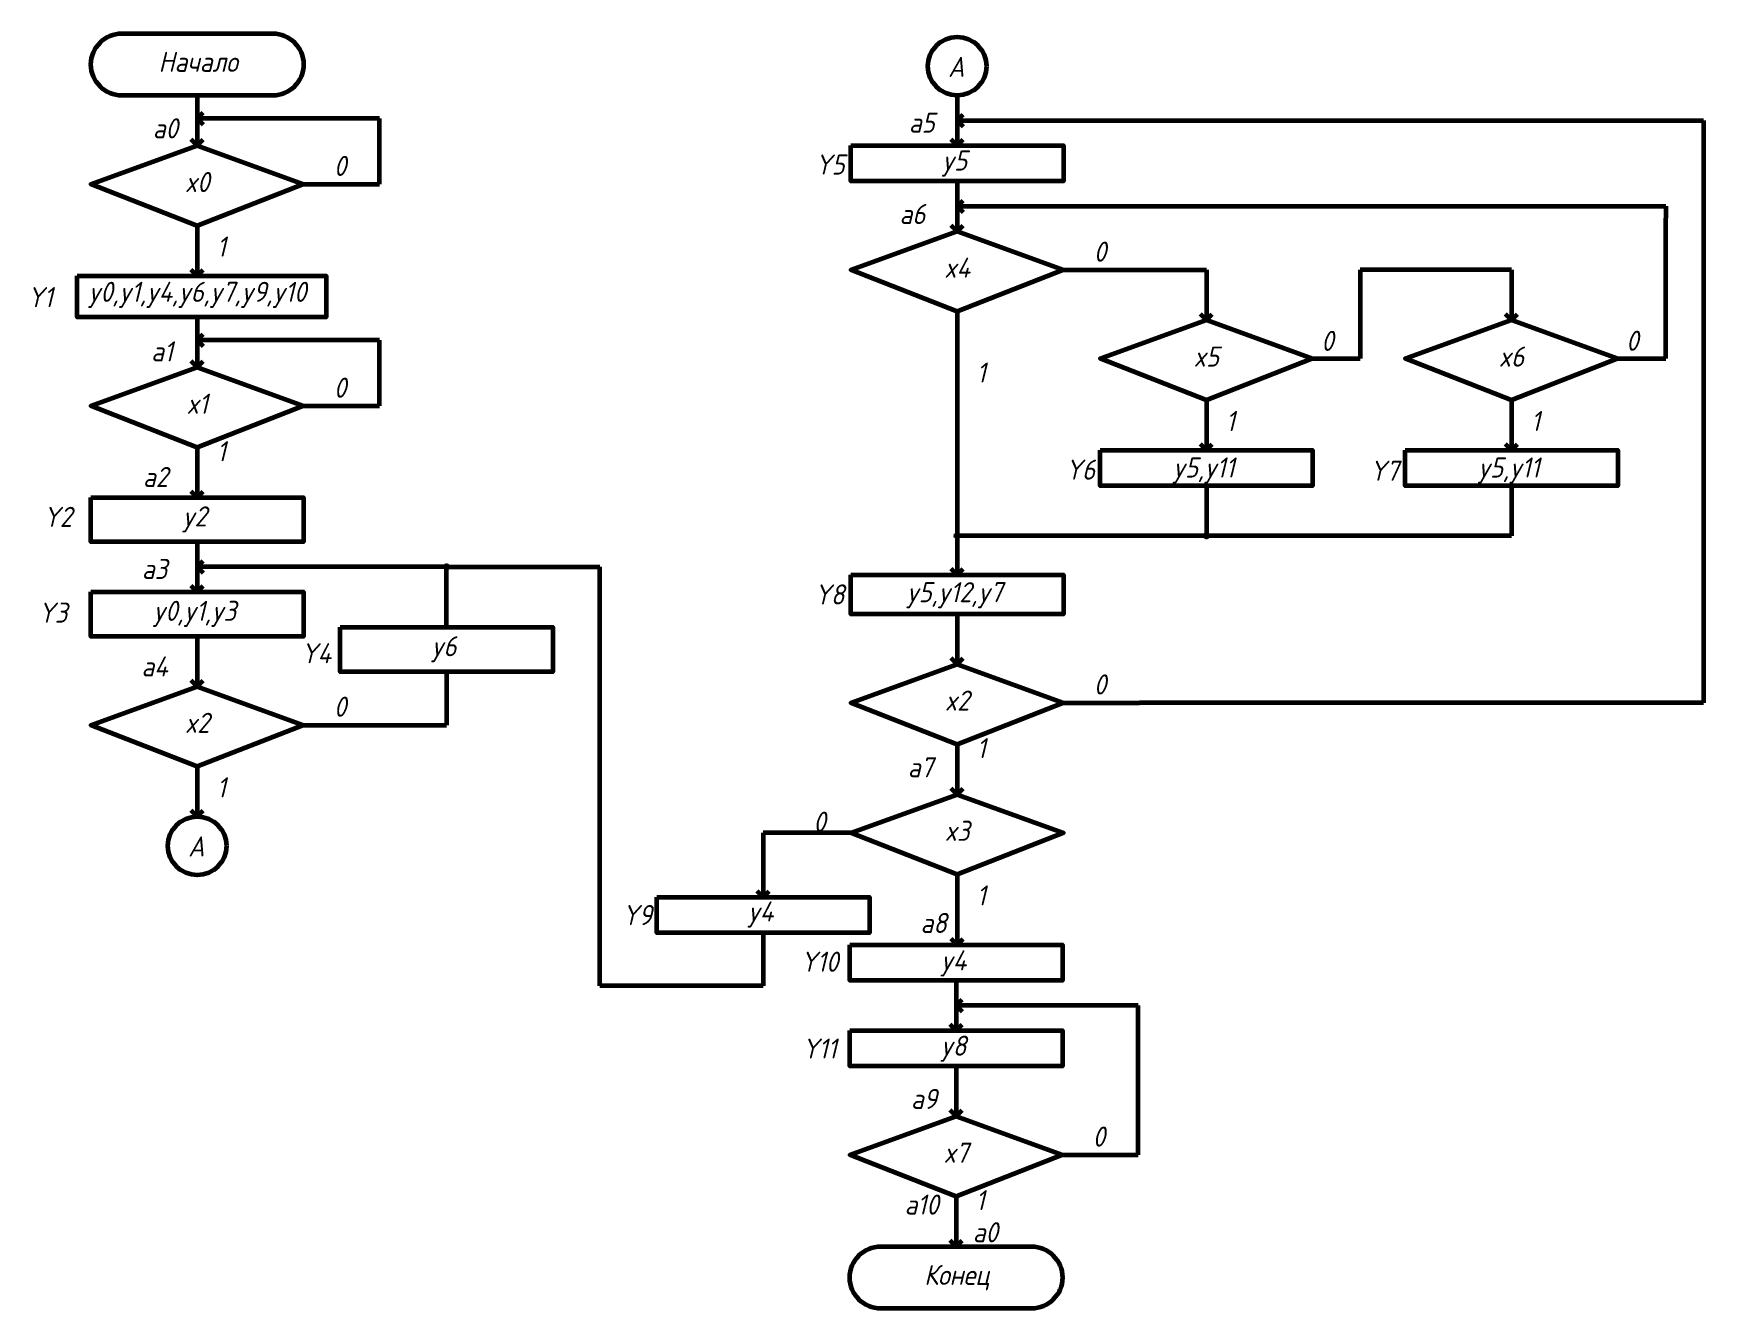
# Model space of a CAD drawing. Header units: millimetres. Extents: x 570 to 2793, y -2939 to -707.
# Drawn here: x 569.6 to 985.8, y -2333.8 to -2016 of the extents above; entities that cross this region are included whole.
import ezdxf

# ---------------------------------------------------------------- set-up
doc = ezdxf.new("R2010")
doc.units = ezdxf.units.MM
doc.header["$LTSCALE"] = 0.5
doc.layers.get('0').update_dxf_attribs({"lineweight": 60})
doc.layers.add('4-текст', color=7, linetype='Continuous', true_color=0x00ad00)
doc.styles.get("Standard").update_dxf_attribs({"font": 'ISOCPEUI.TTF', "width": 0.9})

msp = doc.modelspace()

# ---------------------------------------------------------------- texts
at = {"layer": '4-текст', "char_height": 5, "attachment_point": 1}
for s, width, insert in [('\\pxqc;{\\fISOCPEUR|b0|i1|c204|p34;Начало}', 27.0464, (597.12, -2020.54)), ('\\pxqc;{\\fISOCPEUR|b0|i1|c204|p34;А}', 7.8245, (795.68, -2021.79)), ('\\pxqc;a0', 6.5876, (599.18, -2037.11)), ('\\pxqc;a5', 6.5876, (787.71, -2035.7)), ('\\pxqc;0', 14.367, (638.85, -2046.47)), ('\\pxqc;Y5', 6.5876, (764.83, -2046.13)), ('\\pxqc;y{\\fISOCPEUR|b0|i1|c204|p34;5}', 45.771, (776.27, -2045.13)), ('\\pxqc;x0', 49.8839, (585.48, -2050.49)), ('\\pxqc;a6', 6.5876, (785.37, -2058.47)), ('\\pxqc;1', 6.5876, (613.15, -2066.58)), ('\\pxqc;0', 14.367, (828.24, -2067.85)), ('\\pxqc;x4', 49.8839, (774.87, -2071.84)), ('\\pxqc;Y1', 6.5876, (568, -2079.18)), ('\\pxqc;y0,y1,y4,y6,y7,y9,y10', 52.9887, (583.94, -2077.86)), ('\\pxqc;a1', 6.5876, (598.37, -2092.7)), ('\\pxqc;0', 14.367, (884.91, -2090.08)), ('\\pxqc;0', 14.367, (960.9, -2090.05)), ('\\pxqc;x5', 49.8839, (836.97, -2094)), ('\\pxqc;x6', 49.8839, (913.01, -2094)), ('\\pxqc;0', 14.367, (638.85, -2101.74)), ('\\pxqc;1', 6.5876, (802.54, -2097.96)), ('\\pxqc;x1', 49.8839, (585.48, -2105.75)), ('\\pxqc;1', 6.5876, (864.63, -2110.06)), ('\\pxqc;1', 6.5876, (940.67, -2110.06)), ('\\pxqc;1', 6.5876, (613.15, -2117.59)), ('\\pxqc;Y6', 6.5876, (827.23, -2122.18)), ('\\pxqc;y5,y11', 45.771, (838.36, -2121.64)), ('\\pxqc;Y7', 6.5876, (902.99, -2122.45)), ('\\pxqc;y5,y11', 45.771, (914.4, -2121.64)), ('\\pxqc;a2', 6.5876, (596.73, -2124.01)), ('\\pxqc;Y2', 6.5876, (572.39, -2133.94)), ('\\pxqc;y2', 45.771, (586.88, -2133.83)), ('\\pxqc;a3', 6.5876, (596.5, -2146.93)), ('\\pxqc;Y8', 6.5876, (764.71, -2153.28)), ('\\pxqc;y5,y12,y7', 45.771, (776.27, -2152.72)), ('\\pxqc;Y3', 6.5876, (571.17, -2157.82)), ('\\pxqc;y0,y1,y3', 45.771, (586.88, -2157.37)), ('\\pxqc;Y4', 6.5876, (636.77, -2167.94)), ('\\pxqc;y6', 45.771, (648.99, -2166.18)), ('\\pxqc;a4', 6.5876, (596.5, -2171.23)), ('\\pxqc;0', 14.367, (828.24, -2175.72)), ('\\pxqc;x2', 49.8839, (774.87, -2179.73)), ('\\pxqc;x2', 49.8839, (585.48, -2185.28)), ('\\pxqc;0', 14.367, (638.85, -2181.26)), ('\\pxqc;1', 6.5876, (802.54, -2191.57)), ('\\pxqc;a7', 6.5876, (787.38, -2196.36)), ('\\pxqc;1', 6.5876, (613.15, -2201.37)), ('\\pxqc;0', 14.367, (758.33, -2209.94)), ('\\pxqc;x3', 49.8839, (774.87, -2212.2)), ('\\pxqc;{\\fISOCPEUR|b0|i1|c204|p34;А}', 7.8245, (606.29, -2216.1)), ('\\pxqc;1', 6.5876, (802.54, -2228.29)), ('\\pxqc;Y9', 6.5876, (716.78, -2233.19)), ('\\pxqc;y4', 45.771, (727.91, -2232.3)), ('\\pxqc;a8', 6.5876, (790.67, -2235.16)), ('\\pxqc;Y10', 6.5876, (762.23, -2244.82)), ('\\pxqc;y4', 45.771, (775.99, -2244.49)), ('\\pxqc;Y11', 6.5876, (762.23, -2266.46)), ('\\pxqc;y{\\fISOCPEUR|b0|i1|c204|p34;8}', 45.771, (775.99, -2265.75)), ('\\pxqc;a9', 6.5876, (788.25, -2279.01)), ('\\pxqc;0', 14.367, (827.96, -2288.4)), ('\\pxqc;x7', 49.8839, (774.6, -2292.42)), ('\\pxqc;a10', 6.5876, (787.67, -2305.35)), ('\\pxqc;1', 6.5876, (802.26, -2304.25)), ('\\pxqc;a0', 6.5876, (803.54, -2312.25)), ('\\pxqc;{\\fISOCPEUR|b0|i1|c204|p34;Конец}', 27.0464, (786.23, -2322.88))]:
    msp.add_mtext_dynamic_manual_height_columns(s, width=width, gutter_width=50, heights=[0], dxfattribs=dict(at, insert=insert))

# ---------------------------------------------------------------- hatches: boundary and pattern name
h = msp.add_hatch(color=256)
h.dxf.hatch_style = 1
edge = h.paths.add_edge_path()
edge.add_arc((799.84, -2141.16), 0.362, 0, 360)
h = msp.add_hatch(color=256)
h.dxf.hatch_style = 1
edge = h.paths.add_edge_path()
edge.add_arc((861.94, -2141.13), 0.362, 0, 360)
h = msp.add_hatch(color=256)
h.dxf.hatch_style = 1
edge = h.paths.add_edge_path()
edge.add_arc((672.53, -2148.92), 0.362, 0, 360)

# ---------------------------------------------------------------- linework, layer by layer
for p, q in [((610.43, -2031.44), (610.43, -2043.9)), ((799.82, -2031.44), (799.82, -2043.9)), ((610.43, -2037.15), (611.92, -2035.67)), ((655.83, -2037.15), (610.43, -2037.15)), ((610.43, -2037.15), (611.92, -2038.64)), ((655.83, -2053.54), (655.83, -2037.15)), ((799.82, -2037.69), (801.31, -2036.2)), ((799.82, -2037.67), (985.84, -2037.67)), ((799.82, -2037.69), (801.31, -2039.17)), ((985.84, -2037.67), (985.84, -2182.78)), ((610.43, -2043.9), (608.95, -2042.41)), ((610.43, -2043.9), (611.92, -2042.41)), ((799.82, -2043.9), (798.34, -2042.41)), ((799.82, -2043.9), (801.31, -2042.41)), ((636.93, -2053.54), (655.83, -2053.54)), ((799.82, -2052.82), (799.82, -2065.28)), ((799.82, -2059.05), (801.31, -2057.56)), ((799.82, -2059.05), (976.45, -2059.05)), ((799.82, -2059.05), (801.31, -2060.54)), ((976.45, -2059.05), (976.45, -2062.03)), ((610.43, -2063.9), (610.43, -2076.36)), ((799.82, -2065.28), (798.34, -2063.79)), ((799.82, -2065.28), (801.31, -2063.79)), ((976.45, -2097.01), (976.45, -2062.03)), ((610.43, -2076.36), (608.95, -2074.87)), ((610.43, -2076.36), (611.92, -2074.87)), ((826.32, -2074.91), (861.92, -2074.91)), ((861.92, -2074.91), (861.92, -2087.37)), ((937.96, -2074.91), (900.23, -2074.91)), ((900.23, -2074.91), (900.23, -2097.01)), ((937.96, -2074.91), (937.96, -2087.37)), ((799.82, -2085.28), (799.82, -2150.91)), ((610.43, -2086.7), (610.43, -2099.17)), ((861.92, -2087.37), (860.43, -2085.89)), ((861.92, -2087.37), (863.4, -2085.89)), ((937.96, -2087.37), (936.47, -2085.89)), ((937.96, -2087.37), (939.44, -2085.89)), ((610.43, -2092.42), (611.92, -2090.93)), ((655.83, -2092.42), (610.43, -2092.42)), ((610.43, -2092.42), (611.92, -2093.91)), ((655.83, -2108.8), (655.83, -2092.42)), ((610.43, -2099.17), (608.95, -2097.68)), ((610.43, -2099.17), (611.92, -2097.68)), ((888.41, -2097.01), (900.23, -2097.01)), ((964.45, -2097.01), (976.45, -2097.01)), ((636.93, -2108.8), (655.83, -2108.8)), ((861.92, -2107.37), (861.92, -2119.83)), ((937.96, -2107.37), (937.96, -2119.83)), ((861.92, -2119.83), (860.43, -2118.35)), ((861.92, -2119.83), (863.4, -2118.35)), ((937.96, -2119.83), (936.47, -2118.35)), ((937.96, -2119.83), (939.44, -2118.35)), ((610.43, -2119.17), (610.43, -2131.63)), ((610.43, -2131.63), (608.95, -2130.14)), ((610.43, -2131.63), (611.92, -2130.14)), ((861.92, -2128.75), (861.92, -2141.21)), ((937.96, -2128.75), (937.96, -2141.21)), ((610.43, -2142.7), (610.43, -2155.16)), ((861.92, -2141.21), (799.82, -2141.21)), ((937.96, -2141.21), (861.92, -2141.21)), ((610.43, -2148.93), (611.92, -2147.44)), ((655.83, -2148.93), (610.43, -2148.93)), ((610.43, -2148.93), (611.92, -2150.41)), ((672.53, -2148.93), (655.83, -2148.93)), ((672.53, -2148.92), (710.73, -2148.92)), ((672.55, -2163.97), (672.55, -2148.93)), ((710.73, -2253.33), (710.73, -2148.92)), ((799.82, -2150.91), (798.34, -2149.42)), ((799.82, -2150.91), (801.31, -2149.42)), ((610.43, -2155.16), (608.95, -2153.67)), ((610.43, -2155.16), (611.92, -2153.67)), ((799.82, -2160.69), (799.82, -2173.15)), ((610.43, -2166.23), (610.43, -2178.69)), ((799.82, -2173.15), (798.34, -2171.66)), ((799.82, -2173.15), (801.31, -2171.66)), ((672.55, -2175.04), (672.55, -2188.33)), ((610.43, -2178.69), (608.95, -2177.2)), ((610.43, -2178.69), (611.92, -2177.2)), ((826.32, -2182.78), (845.22, -2182.78)), ((985.84, -2182.78), (845.22, -2182.78)), ((636.93, -2188.33), (672.53, -2188.33)), ((799.82, -2193.15), (799.82, -2205.61)), ((610.43, -2198.69), (610.43, -2211.15)), ((799.82, -2205.61), (798.34, -2204.12)), ((799.82, -2205.61), (801.31, -2204.12)), ((610.43, -2211.15), (608.95, -2209.66)), ((610.43, -2211.15), (611.92, -2209.66)), ((773.33, -2215.24), (751.47, -2215.24)), ((751.47, -2215.24), (751.47, -2231.22)), ((799.82, -2225.61), (799.82, -2243.08)), ((751.47, -2231.22), (749.98, -2229.73)), ((751.47, -2231.22), (752.96, -2229.73)), ((751.47, -2240.13), (751.47, -2253.33)), ((799.82, -2243.08), (798.34, -2241.59)), ((799.82, -2243.08), (801.31, -2241.59)), ((751.47, -2253.33), (710.73, -2253.33)), ((799.55, -2251.99), (799.55, -2264.45)), ((799.55, -2258.22), (801.03, -2256.73)), ((844.94, -2258.22), (799.55, -2258.22)), ((799.55, -2258.22), (801.03, -2259.71)), ((844.94, -2295.46), (844.94, -2258.22)), ((799.55, -2264.45), (798.06, -2262.97)), ((799.55, -2264.45), (801.03, -2262.97)), ((799.55, -2273.37), (799.55, -2285.83)), ((799.55, -2285.83), (798.06, -2284.34)), ((799.55, -2285.83), (801.03, -2284.34)), ((826.04, -2295.46), (844.94, -2295.46)), ((799.55, -2305.83), (799.55, -2318.29)), ((799.55, -2318.29), (798.06, -2316.8)), ((799.55, -2318.29), (801.03, -2316.8))]:
    msp.add_line(p, q)
for points in [[(629.18, -2031.44), (591.68, -2031.44, -1), (591.68, -2015.95, 0.414214)], [(591.68, -2015.95), (629.18, -2015.95, -1), (629.18, -2031.44, 0.414214)], [(818.3, -2333.78), (780.8, -2333.78, -1), (780.8, -2318.29, 0.414214)], [(780.8, -2318.29), (818.3, -2318.29, -1), (818.3, -2333.78, 0.414214)]]:
    msp.add_lwpolyline(points, format="xyb")
for points in [[(610.43, -2043.9), (636.93, -2053.54), (610.43, -2063.9), (583.94, -2053.54)], [(773.33, -2043.9), (826.32, -2043.9), (826.32, -2052.82), (773.33, -2052.82)], [(799.82, -2065.28), (826.32, -2074.91), (799.82, -2085.28), (773.33, -2074.91)], [(580.52, -2076.36), (642.59, -2076.36), (642.59, -2086.7), (580.52, -2086.7)], [(861.92, -2087.37), (888.41, -2097.01), (861.92, -2107.37), (835.42, -2097.01)], [(937.96, -2087.37), (964.45, -2097.01), (937.96, -2107.37), (911.46, -2097.01)], [(610.43, -2099.17), (636.93, -2108.8), (610.43, -2119.17), (583.94, -2108.8)], [(835.42, -2119.83), (888.41, -2119.83), (888.41, -2128.75), (835.42, -2128.75)], [(911.46, -2119.83), (964.45, -2119.83), (964.45, -2128.75), (911.46, -2128.75)], [(583.94, -2131.63), (636.93, -2131.63), (636.93, -2142.7), (583.94, -2142.7)], [(773.33, -2150.91), (826.32, -2150.91), (826.32, -2160.69), (773.33, -2160.69)], [(583.94, -2155.16), (636.93, -2155.16), (636.93, -2166.23), (583.94, -2166.23)], [(646.06, -2163.97), (699.04, -2163.97), (699.04, -2175.04), (646.06, -2175.04)], [(799.82, -2173.15), (826.32, -2182.78), (799.82, -2193.15), (773.33, -2182.78)], [(610.43, -2178.69), (636.93, -2188.33), (610.43, -2198.69), (583.94, -2188.33)], [(799.82, -2205.61), (826.32, -2215.24), (799.82, -2225.61), (773.33, -2215.24)], [(724.98, -2231.22), (777.96, -2231.22), (777.96, -2240.13), (724.98, -2240.13)], [(773.05, -2243.08), (826.04, -2243.08), (826.04, -2251.99), (773.05, -2251.99)], [(773.05, -2264.45), (826.04, -2264.45), (826.04, -2273.37), (773.05, -2273.37)], [(799.55, -2285.83), (826.04, -2295.46), (799.55, -2305.83), (773.05, -2295.46)]]:
    msp.add_lwpolyline(points, close=True)
for centre, radius in [((799.82, -2024.14), 7.3), ((799.84, -2141.16), 0.362), ((861.94, -2141.13), 0.362), ((672.53, -2148.92), 0.362), ((610.43, -2218.45), 7.3)]:
    msp.add_circle(centre, radius)

msp.set_redraw_order([(e.dxf.handle, doc.entitydb.next_handle()) for e in msp.query("TEXT MTEXT ATTDEF DIMENSION ARC_DIMENSION")])  # texts and dimensions are drawn at this point

doc.saveas('drawing.dxf')
